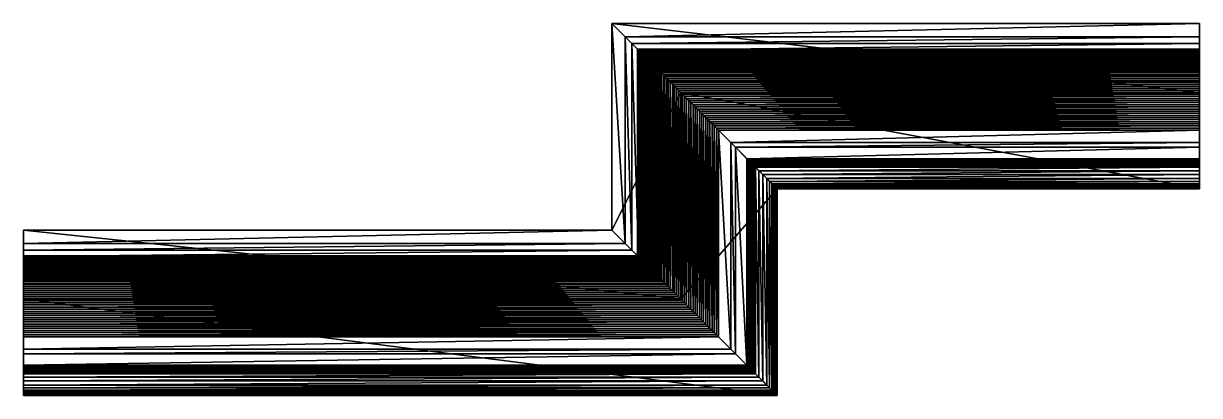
# Model space of a CAD drawing. Header units: inches. Extents: x -623 to 623, y -197 to 197.
import ezdxf

# ---------------------------------------------------------------- set-up
doc = ezdxf.new("R2010")
doc.units = ezdxf.units.IN
doc.header["$MEASUREMENT"] = 0
doc.layers.add('Layer 1', color=7, linetype='Continuous')

# ---------------------------------------------------------------- blocks, each defined once
blk = doc.blocks.new('Karniz_010')
at = {"color": 9, "true_color": 0xc0c0c0}
mesh = blk.add_polyface(dxfattribs=at)
corners = [(73.5, 123.7, 87.6), (0.4, 196.8, 14.4), (0.4, -21.8, 14.4), (0.5, 196.7, -87.6), (0.5, -21.9, -87.6), (14.5, 182.7, -87.6), (14.5, -35.9, -87.6), (14.5, 182.7, -79.6), (14.5, -35.9, -79.6), (21.5, 175.7, -79.6), (21.5, -42.9, -79.6), (21.5, 175.8, -58.6), (21.5, -42.9, -58.6), (28.5, 168.8, -58.6), (28.5, -49.9, -58.6), (28.5, 168.8, -52.6), (28.5, -49.9, -52.6), (34.5, 162.8, -31.6), (27.5, 169.8, -31.6), (27.5, -48.9, -31.6), (27.6, 169.6, -29.5), (27.7, -49, -29.5), (27.9, 169.3, -27.4), (27.9, -49.3, -27.4), (28.1, 169.1, -25.3), (28.1, -49.5, -25.3), (28.4, 168.8, -23.2), (28.5, -49.9, -23.2), (28.8, 168.4, -21.1), (28.8, -50.2, -21.1), (29.2, 168, -19), (29.2, -50.6, -19), (29.6, 167.6, -17), (29.6, -51, -17), (30.1, 167.1, -14.9), (30.1, -51.5, -14.9), (-622.6, -35.9, -87.6)]
mesh.append_faces([[corners[k] for k in face] for face in [(0, 1, 2), (1, 3, 4), (4, 2, 1), (3, 5, 6), (6, 4, 3), (5, 7, 8), (8, 6, 5), (7, 9, 10), (10, 8, 7), (9, 11, 12), (12, 10, 9), (11, 13, 14), (14, 12, 11), (13, 15, 16), (16, 14, 13), (17, 18, 19), (18, 20, 21), (21, 19, 18), (20, 22, 23), (23, 21, 20), (22, 24, 25), (25, 23, 22), (24, 26, 27), (27, 25, 24), (26, 28, 29), (29, 27, 26), (28, 30, 31), (31, 29, 28), (30, 32, 33), (33, 31, 30), (32, 34, 35), (35, 33, 32), (4, 6, 36)]], dxfattribs={"color": 9})
mesh = blk.add_polyface(dxfattribs=at)
corners = [(0.4, 196.8, 14.4), (73.5, 123.7, 87.6), (622.7, 123.7, 87.6), (41.9, 155.3, -49.7), (40.6, 156.6, -50.8), (622.7, 156.6, -50.8), (42.9, 154.3, -48.5), (622.7, 155.3, -49.7), (43.6, 153.6, -47.1), (622.7, 154.3, -48.5), (43.9, 153.3, -45.6), (622.7, 153.6, -47.1), (44, 153.3, -44.1), (622.7, 153.3, -45.6), (43.7, 153.5, -42.6), (622.7, 153.3, -44.1), (43.1, 154.1, -41.1), (622.7, 153.5, -42.6), (42.3, 154.9, -39.8), (622.7, 154.1, -41.1), (41.2, 156, -38.6), (622.7, 154.9, -39.8), (39.9, 157.3, -37.7), (622.7, 156, -38.6), (44.3, 152.9, 16.8), (42.1, 155.1, 13.6), (622.7, 155.1, 13.6), (45.9, 151.3, 18.9), (622.7, 152.9, 16.8), (47.5, 149.7, 20.8), (622.7, 151.3, 18.9), (49.2, 148, 22.8), (622.7, 149.7, 20.8), (50.9, 146.3, 24.6), (622.7, 148, 22.8), (52.7, 144.5, 26.4), (622.7, 146.3, 24.6), (54.6, 142.6, 28.2), (622.7, 144.5, 26.4), (56.5, 140.7, 29.8), (622.7, 142.6, 28.2), (58.5, 138.7, 31.5), (622.7, 140.7, 29.8), (60.5, 136.7, 33), (622.7, 138.7, 31.5), (62.6, 134.6, 34.5), (622.7, 136.7, 33), (64.8, 132.5, 35.9), (622.7, 134.6, 34.5), (66.8, 130.4, 37.1), (622.7, 132.5, 35.9), (68.9, 128.4, 38.3), (622.7, 130.4, 37.1), (71, 126.3, 39.4), (622.7, 128.4, 38.3), (73.1, 124.1, 40.4), (622.7, 126.3, 39.4), (86.4, 110.8, 45.5), (88.7, 108.6, 46.1), (88.7, -110.1, 46.1), (90.9, 106.3, 46.7), (90.9, -112.3, 46.7), (93.1, 104.1, 47.2), (93.1, -114.5, 47.2), (95.3, 101.9, 47.6), (95.3, -116.8, 47.6), (97.6, 99.6, 48), (97.6, -119, 48), (99.8, 97.4, 48.4), (99.8, -121.2, 48.4)]
mesh.append_faces([[corners[k] for k in face] for face in [(0, 1, 2), (3, 4, 5), (6, 3, 7), (8, 6, 9), (10, 8, 11), (12, 10, 13), (14, 12, 15), (16, 14, 17), (18, 16, 19), (20, 18, 21), (22, 20, 23), (24, 25, 26), (27, 24, 28), (29, 27, 30), (31, 29, 32), (33, 31, 34), (35, 33, 36), (37, 35, 38), (39, 37, 40), (41, 39, 42), (43, 41, 44), (45, 43, 46), (47, 45, 48), (49, 47, 50), (51, 49, 52), (53, 51, 54), (55, 53, 56), (57, 58, 59), (58, 60, 61), (60, 62, 63), (62, 64, 65), (64, 66, 67), (66, 68, 69)]], dxfattribs={"color": 9})
mesh = blk.add_polyface(dxfattribs=at)
corners = [(0.5, 196.7, -87.6), (0.4, 196.8, 14.4), (622.7, 196.8, 14.4), (14.5, 182.7, -87.6), (622.7, 196.7, -87.6), (14.5, 182.7, -79.6), (622.7, 182.7, -87.6), (21.5, 175.7, -79.6), (622.7, 182.7, -79.6), (21.5, 175.8, -58.6), (622.7, 175.7, -79.6), (28.5, 168.8, -58.6), (622.7, 175.8, -58.6), (28.5, 168.8, -52.6), (622.7, 168.8, -58.6), (34.5, 162.8, -52.6), (622.7, 168.8, -52.6), (36.9, 160.3, -52.3), (622.7, 162.8, -52.6), (38.9, 158.3, -51.7), (622.7, 160.3, -52.3), (40.6, 156.6, -50.8), (622.7, 158.3, -51.7), (38.3, 158.9, -37), (39.9, 157.3, -37.7), (622.7, 157.3, -37.7), (36.5, 160.7, -36.6), (622.7, 158.9, -37), (34.5, 162.8, -36.6), (622.7, 160.7, -36.6), (34.5, 162.8, -31.6), (622.7, 162.8, -36.6), (27.5, 169.8, -31.6), (622.7, 162.8, -31.6), (27.6, 169.6, -29.5), (622.7, 169.8, -31.6), (27.9, 169.3, -27.4), (622.7, 169.6, -29.5), (28.1, 169.1, -25.3), (622.7, 169.3, -27.4), (28.4, 168.8, -23.2), (622.7, 169.1, -25.3), (28.8, 168.4, -21.1), (622.7, 168.8, -23.2), (29.2, 168, -19), (622.7, 168.4, -21.1), (29.6, 167.6, -17), (622.7, 168, -19), (30.1, 167.1, -14.9), (622.7, 167.6, -17), (30.6, 166.6, -12.9), (622.7, 167.1, -14.9), (31.1, 166.1, -10.8), (622.7, 166.6, -12.9), (31.7, 165.5, -8.8), (622.7, 166.1, -10.8), (33.1, 164.2, -4.7), (622.7, 165.5, -8.8), (34.6, 162.7, -0.8), (622.7, 164.2, -4.7), (36.2, 161, 3.1), (622.7, 162.7, -0.8), (38, 159.2, 6.7), (622.7, 161, 3.1), (40, 157.2, 10.2), (622.7, 159.2, 6.7), (42.1, 155.1, 13.6), (622.7, 157.2, 10.2)]
mesh.append_faces([[corners[k] for k in face] for face in [(0, 1, 2), (3, 0, 4), (5, 3, 6), (7, 5, 8), (9, 7, 10), (11, 9, 12), (13, 11, 14), (15, 13, 16), (17, 15, 18), (19, 17, 20), (21, 19, 22), (23, 24, 25), (26, 23, 27), (28, 26, 29), (30, 28, 31), (32, 30, 33), (34, 32, 35), (36, 34, 37), (38, 36, 39), (40, 38, 41), (42, 40, 43), (44, 42, 45), (46, 44, 47), (48, 46, 49), (50, 48, 51), (52, 50, 53), (54, 52, 55), (56, 54, 57), (58, 56, 59), (60, 58, 61), (62, 60, 63), (64, 62, 65), (66, 64, 67)]], dxfattribs={"color": 9})
mesh = blk.add_polyface(dxfattribs=at)
corners = [(622.7, 123.7, 87.6), (622.7, 196.8, 14.4), (0.4, 196.8, 14.4), (622.7, 196.7, -87.6), (0.5, 196.7, -87.6), (622.7, 182.7, -87.6), (14.5, 182.7, -87.6), (622.7, 182.7, -79.6), (14.5, 182.7, -79.6), (622.7, 175.7, -79.6), (21.5, 175.7, -79.6), (622.7, 175.8, -58.6), (21.5, 175.8, -58.6), (622.7, 168.8, -58.6), (28.5, 168.8, -58.6), (622.7, 168.8, -52.6), (28.5, 168.8, -52.6), (622.7, 162.8, -52.6), (34.5, 162.8, -52.6), (622.7, 160.3, -52.3), (36.9, 160.3, -52.3), (622.7, 158.3, -51.7), (38.9, 158.3, -51.7), (622.7, 156.6, -50.8), (40.6, 156.6, -50.8), (622.7, 157.3, -37.7), (622.7, 158.9, -37), (38.3, 158.9, -37), (622.7, 160.7, -36.6), (36.5, 160.7, -36.6), (622.7, 162.8, -36.6), (34.5, 162.8, -36.6), (622.7, 162.8, -31.6), (34.5, 162.8, -31.6), (622.7, 169.8, -31.6), (27.5, 169.8, -31.6), (622.7, 169.6, -29.5), (27.6, 169.6, -29.5), (622.7, 169.3, -27.4), (27.9, 169.3, -27.4), (622.7, 169.1, -25.3), (28.1, 169.1, -25.3), (622.7, 168.8, -23.2), (28.4, 168.8, -23.2), (622.7, 168.4, -21.1), (28.8, 168.4, -21.1), (622.7, 168, -19), (29.2, 168, -19), (622.7, 167.6, -17), (29.6, 167.6, -17), (622.7, 167.1, -14.9), (30.1, 167.1, -14.9), (622.7, 166.6, -12.9), (30.6, 166.6, -12.9), (622.7, 166.1, -10.8), (31.1, 166.1, -10.8), (622.7, 165.5, -8.8), (31.7, 165.5, -8.8), (622.7, 164.2, -4.7), (33.1, 164.2, -4.7), (622.7, 162.7, -0.8), (34.6, 162.7, -0.8), (622.7, 161, 3.1), (36.2, 161, 3.1), (622.7, 159.2, 6.7), (38, 159.2, 6.7), (622.7, 157.2, 10.2), (40, 157.2, 10.2)]
mesh.append_faces([[corners[k] for k in face] for face in [(0, 1, 2), (1, 3, 4), (3, 5, 6), (5, 7, 8), (7, 9, 10), (9, 11, 12), (11, 13, 14), (13, 15, 16), (15, 17, 18), (17, 19, 20), (19, 21, 22), (21, 23, 24), (25, 26, 27), (26, 28, 29), (28, 30, 31), (30, 32, 33), (32, 34, 35), (34, 36, 37), (36, 38, 39), (38, 40, 41), (40, 42, 43), (42, 44, 45), (44, 46, 47), (46, 48, 49), (48, 50, 51), (50, 52, 53), (52, 54, 55), (54, 56, 57), (56, 58, 59), (58, 60, 61), (60, 62, 63), (62, 64, 65), (64, 66, 67)]], dxfattribs={"color": 9})
mesh = blk.add_polyface(dxfattribs=at)
corners = [(622.7, 153.3, -45.6), (622.7, 153.6, -47.1), (622.7, 154.3, -48.5), (622.7, 153.3, -44.1), (622.7, 155.3, -49.7), (622.7, 153.5, -42.6), (622.7, 156.6, -50.8), (622.7, 154.1, -41.1), (622.7, 154.9, -39.8), (622.7, 156, -38.6), (622.7, 158.3, -51.7), (622.7, 157.3, -37.7), (622.7, 158.9, -37), (622.7, 160.7, -36.6), (622.7, 162.8, -36.6), (622.7, 169.8, -31.6), (622.7, 144.5, 26.4), (622.7, 146.3, 24.6), (622.7, 196.8, 14.4), (622.7, 142.6, 28.2), (622.7, 140.7, 29.8), (622.7, 138.7, 31.5), (622.7, 136.7, 33), (622.7, 134.6, 34.5), (622.7, 132.5, 35.9), (622.7, 130.4, 37.1), (622.7, 128.4, 38.3), (622.7, 126.3, 39.4), (622.7, 124.1, 40.4), (622.7, 122, 41.4), (622.7, 119.8, 42.4), (622.7, 117.6, 43.3), (622.7, 115.4, 44.1), (622.7, 123.7, 87.6), (622.7, 113.1, 44.8), (622.7, 110.8, 45.5), (622.7, 108.6, 46.1)]
mesh.append_faces([[corners[k] for k in face] for face in [(0, 1, 2), (3, 0, 2), (3, 2, 4), (5, 3, 4), (5, 4, 6), (7, 5, 6), (8, 7, 6), (9, 8, 6), (9, 6, 10), (11, 9, 10), (12, 11, 10), (13, 12, 10), (14, 13, 10), (15, 14, 10), (16, 17, 18), (19, 16, 18), (20, 19, 18), (21, 20, 18), (22, 21, 18), (23, 22, 18), (24, 23, 18), (25, 24, 18), (26, 25, 18), (27, 26, 18), (28, 27, 18), (29, 28, 18), (30, 29, 18), (31, 30, 18), (32, 31, 18), (32, 18, 33), (34, 32, 33), (35, 34, 33), (36, 35, 33)]], dxfattribs={"color": 9})
mesh = blk.add_polyface(dxfattribs=at)
corners = [(622.7, 182.7, -79.6), (622.7, 182.7, -87.6), (622.7, 196.7, -87.6), (622.7, 196.8, 14.4), (622.7, 175.8, -58.6), (622.7, 175.7, -79.6), (622.7, 168.8, -52.6), (622.7, 168.8, -58.6), (622.7, 162.8, -52.6), (622.7, 160.3, -52.3), (622.7, 158.3, -51.7), (622.7, 169.8, -31.6), (622.7, 162.8, -31.6), (622.7, 162.8, -36.6), (622.7, 169.6, -29.5), (622.7, 169.3, -27.4), (622.7, 169.1, -25.3), (622.7, 168.8, -23.2), (622.7, 168.4, -21.1), (622.7, 168, -19), (622.7, 167.6, -17), (622.7, 167.1, -14.9), (622.7, 166.6, -12.9), (622.7, 166.1, -10.8), (622.7, 165.5, -8.8), (622.7, 164.2, -4.7), (622.7, 162.7, -0.8), (622.7, 161, 3.1), (622.7, 159.2, 6.7), (622.7, 157.2, 10.2), (622.7, 155.1, 13.6), (622.7, 152.9, 16.8), (622.7, 151.3, 18.9), (622.7, 149.7, 20.8), (622.7, 148, 22.8), (622.7, 146.3, 24.6)]
mesh.append_faces([[corners[k] for k in face] for face in [(0, 1, 2), (0, 2, 3), (4, 5, 0), (4, 0, 3), (6, 7, 4), (6, 4, 3), (8, 6, 3), (9, 8, 3), (10, 9, 3), (11, 12, 13), (11, 10, 3), (14, 11, 3), (15, 14, 3), (16, 15, 3), (17, 16, 3), (18, 17, 3), (19, 18, 3), (20, 19, 3), (21, 20, 3), (22, 21, 3), (23, 22, 3), (24, 23, 3), (25, 24, 3), (26, 25, 3), (27, 26, 3), (28, 27, 3), (29, 28, 3), (30, 29, 3), (31, 30, 3), (32, 31, 3), (33, 32, 3), (34, 33, 3), (35, 34, 3)]], dxfattribs={"color": 9})
mesh = blk.add_polyface(dxfattribs=at)
corners = [(28.5, 168.8, -52.6), (34.5, 162.8, -52.6), (34.5, -55.9, -52.6), (28.5, -49.9, -52.6), (36.9, 160.3, -52.3), (36.9, -58.3, -52.3), (38.9, 158.3, -51.7), (38.9, -60.3, -51.7), (40.6, 156.6, -50.8), (40.6, -62, -50.8), (39.9, 157.3, -37.7), (38.3, 158.9, -37), (38.3, -59.7, -37), (39.9, -61.3, -37.7), (36.5, 160.7, -36.6), (36.5, -57.9, -36.6), (34.5, 162.8, -36.6), (34.5, -55.9, -36.6), (34.5, 162.8, -31.6), (34.5, -55.9, -31.6), (27.5, -48.9, -31.6), (30.1, 167.1, -14.9), (30.6, 166.6, -12.9), (30.6, -52, -12.9), (30.1, -51.5, -14.9), (31.1, 166.1, -10.8), (31.1, -52.5, -10.8), (31.7, 165.5, -8.8), (31.7, -53.1, -8.8), (33.1, 164.2, -4.7), (33.1, -54.5, -4.7), (34.6, 162.7, -0.8), (34.6, -56, -0.8), (36.2, 161, 3.1), (36.2, -57.6, 3.1), (38, 159.2, 6.7), (38, -59.4, 6.7), (40, 157.2, 10.2), (40, -61.4, 10.2)]
mesh.append_faces([[corners[k] for k in face] for face in [(0, 1, 2), (2, 3, 0), (1, 4, 5), (5, 2, 1), (4, 6, 7), (7, 5, 4), (6, 8, 9), (9, 7, 6), (10, 11, 12), (12, 13, 10), (11, 14, 15), (15, 12, 11), (14, 16, 17), (17, 15, 14), (16, 18, 19), (19, 17, 16), (20, 19, 18), (21, 22, 23), (23, 24, 21), (22, 25, 26), (26, 23, 22), (25, 27, 28), (28, 26, 25), (27, 29, 30), (30, 28, 27), (29, 31, 32), (32, 30, 29), (31, 33, 34), (34, 32, 31), (33, 35, 36), (36, 34, 33), (35, 37, 38), (38, 36, 35)]], dxfattribs={"color": 9})
mesh = blk.add_polyface(dxfattribs=at)
corners = [(0.4, -21.8, 14.4), (73.5, -94.9, 87.6), (73.5, 123.7, 87.6), (41.9, -63.3, -49.7), (40.6, -62, -50.8), (40.6, 156.6, -50.8), (42.9, -64.3, -48.5), (41.9, 155.3, -49.7), (43.6, -65, -47.1), (42.9, 154.3, -48.5), (43.9, -65.3, -45.6), (43.6, 153.6, -47.1), (44, -65.4, -44.1), (43.9, 153.3, -45.6), (43.7, -65.1, -42.6), (44, 153.3, -44.1), (43.2, -64.5, -41.1), (43.7, 153.5, -42.6), (42.3, -63.7, -39.8), (43.1, 154.1, -41.1), (41.2, -62.6, -38.6), (42.3, 154.9, -39.8), (39.9, -61.3, -37.7), (41.2, 156, -38.6), (42.1, -63.5, 13.6), (40, -61.4, 10.2), (40, 157.2, 10.2), (44.3, -65.7, 16.8), (42.1, 155.1, 13.6), (45.9, -67.3, 18.9), (44.3, 152.9, 16.8), (47.5, -68.9, 20.8), (45.9, 151.3, 18.9), (49.2, -70.6, 22.8), (47.5, 149.7, 20.8), (50.9, -72.3, 24.6), (49.2, 148, 22.8), (52.7, -74.1, 26.4), (50.9, 146.3, 24.6), (54.6, -76, 28.2), (52.7, 144.5, 26.4), (56.5, -77.9, 29.8), (54.6, 142.6, 28.2), (58.5, -79.9, 31.5), (56.5, 140.7, 29.8), (60.5, -82, 33), (58.5, 138.7, 31.5), (62.6, -84, 34.5), (60.5, 136.7, 33), (64.8, -86.2, 35.9), (62.6, 134.6, 34.5), (66.8, -88.2, 37.1), (64.8, 132.5, 35.9), (68.8, -90.3, 38.3), (66.8, 130.4, 37.1), (70.9, -92.4, 39.4), (68.9, 128.4, 38.3), (73.1, -94.5, 40.4), (71, 126.3, 39.4), (75.2, -96.7, 41.4), (73.1, 124.1, 40.4), (77.4, -98.8, 42.4), (75.2, 122, 41.4), (79.6, -101, 43.3), (77.4, 119.8, 42.4), (81.8, -103.3, 44.1), (79.6, 117.6, 43.3), (84.1, -105.5, 44.8), (81.8, 115.4, 44.1)]
mesh.append_faces([[corners[k] for k in face] for face in [(0, 1, 2), (3, 4, 5), (6, 3, 7), (8, 6, 9), (10, 8, 11), (12, 10, 13), (14, 12, 15), (16, 14, 17), (18, 16, 19), (20, 18, 21), (22, 20, 23), (24, 25, 26), (27, 24, 28), (29, 27, 30), (31, 29, 32), (33, 31, 34), (35, 33, 36), (37, 35, 38), (39, 37, 40), (41, 39, 42), (43, 41, 44), (45, 43, 46), (47, 45, 48), (49, 47, 50), (51, 49, 52), (53, 51, 54), (55, 53, 56), (57, 55, 58), (59, 57, 60), (61, 59, 62), (63, 61, 64), (65, 63, 66), (67, 65, 68)]], dxfattribs={"color": 9})
mesh = blk.add_polyface(dxfattribs=at)
corners = [(40.6, 156.6, -50.8), (41.9, 155.3, -49.7), (41.9, -63.3, -49.7), (42.9, 154.3, -48.5), (42.9, -64.3, -48.5), (43.6, 153.6, -47.1), (43.6, -65, -47.1), (43.9, 153.3, -45.6), (43.9, -65.3, -45.6), (44, 153.3, -44.1), (44, -65.4, -44.1), (43.7, 153.5, -42.6), (43.7, -65.1, -42.6), (43.1, 154.1, -41.1), (43.2, -64.5, -41.1), (42.3, 154.9, -39.8), (42.3, -63.7, -39.8), (41.2, 156, -38.6), (41.2, -62.6, -38.6), (39.9, 157.3, -37.7), (39.9, -61.3, -37.7), (40, 157.2, 10.2), (42.1, 155.1, 13.6), (42.1, -63.5, 13.6), (44.3, 152.9, 16.8), (44.3, -65.7, 16.8), (45.9, 151.3, 18.9), (45.9, -67.3, 18.9), (47.5, 149.7, 20.8), (47.5, -68.9, 20.8), (49.2, 148, 22.8), (49.2, -70.6, 22.8), (50.9, 146.3, 24.6), (50.9, -72.3, 24.6), (52.7, 144.5, 26.4), (52.7, -74.1, 26.4), (54.6, 142.6, 28.2), (54.6, -76, 28.2), (56.5, 140.7, 29.8), (56.5, -77.9, 29.8), (58.5, 138.7, 31.5), (58.5, -79.9, 31.5), (60.5, 136.7, 33), (60.5, -82, 33), (62.6, 134.6, 34.5), (62.6, -84, 34.5), (64.8, 132.5, 35.9), (64.8, -86.2, 35.9), (66.8, 130.4, 37.1), (66.8, -88.2, 37.1), (68.9, 128.4, 38.3), (68.8, -90.3, 38.3), (71, 126.3, 39.4), (70.9, -92.4, 39.4), (73.1, 124.1, 40.4), (73.1, -94.5, 40.4), (75.2, 122, 41.4), (75.2, -96.7, 41.4), (77.4, 119.8, 42.4), (77.4, -98.8, 42.4), (79.6, 117.6, 43.3), (79.6, -101, 43.3), (81.8, 115.4, 44.1), (81.8, -103.3, 44.1), (84.1, 113.1, 44.8), (84.1, -105.5, 44.8), (86.4, 110.8, 45.5), (86.4, -107.8, 45.5)]
mesh.append_faces([[corners[k] for k in face] for face in [(0, 1, 2), (1, 3, 4), (3, 5, 6), (5, 7, 8), (7, 9, 10), (9, 11, 12), (11, 13, 14), (13, 15, 16), (15, 17, 18), (17, 19, 20), (21, 22, 23), (22, 24, 25), (24, 26, 27), (26, 28, 29), (28, 30, 31), (30, 32, 33), (32, 34, 35), (34, 36, 37), (36, 38, 39), (38, 40, 41), (40, 42, 43), (42, 44, 45), (44, 46, 47), (46, 48, 49), (48, 50, 51), (50, 52, 53), (52, 54, 55), (54, 56, 57), (56, 58, 59), (58, 60, 61), (60, 62, 63), (62, 64, 65), (64, 66, 67)]], dxfattribs={"color": 9})
mesh = blk.add_polyface(dxfattribs=at)
corners = [(622.7, 156.6, -50.8), (622.7, 155.3, -49.7), (41.9, 155.3, -49.7), (622.7, 154.3, -48.5), (42.9, 154.3, -48.5), (622.7, 153.6, -47.1), (43.6, 153.6, -47.1), (622.7, 153.3, -45.6), (43.9, 153.3, -45.6), (622.7, 153.3, -44.1), (44, 153.3, -44.1), (622.7, 153.5, -42.6), (43.7, 153.5, -42.6), (622.7, 154.1, -41.1), (43.1, 154.1, -41.1), (622.7, 154.9, -39.8), (42.3, 154.9, -39.8), (622.7, 156, -38.6), (41.2, 156, -38.6), (622.7, 157.3, -37.7), (39.9, 157.3, -37.7), (622.7, 157.2, 10.2), (622.7, 155.1, 13.6), (42.1, 155.1, 13.6), (622.7, 152.9, 16.8), (44.3, 152.9, 16.8), (622.7, 151.3, 18.9), (45.9, 151.3, 18.9), (622.7, 149.7, 20.8), (47.5, 149.7, 20.8), (622.7, 148, 22.8), (49.2, 148, 22.8), (622.7, 146.3, 24.6), (50.9, 146.3, 24.6), (622.7, 144.5, 26.4), (52.7, 144.5, 26.4), (622.7, 142.6, 28.2), (54.6, 142.6, 28.2), (622.7, 140.7, 29.8), (56.5, 140.7, 29.8), (622.7, 138.7, 31.5), (58.5, 138.7, 31.5), (622.7, 136.7, 33), (60.5, 136.7, 33), (622.7, 134.6, 34.5), (62.6, 134.6, 34.5), (622.7, 132.5, 35.9), (64.8, 132.5, 35.9), (622.7, 130.4, 37.1), (66.8, 130.4, 37.1), (622.7, 128.4, 38.3), (68.9, 128.4, 38.3), (622.7, 126.3, 39.4), (71, 126.3, 39.4), (622.7, 124.1, 40.4), (73.1, 124.1, 40.4), (622.7, 122, 41.4), (75.2, 122, 41.4), (622.7, 119.8, 42.4), (77.4, 119.8, 42.4), (622.7, 117.6, 43.3), (79.6, 117.6, 43.3), (622.7, 115.4, 44.1), (81.8, 115.4, 44.1), (622.7, 113.1, 44.8), (84.1, 113.1, 44.8), (622.7, 110.8, 45.5), (86.4, 110.8, 45.5)]
mesh.append_faces([[corners[k] for k in face] for face in [(0, 1, 2), (1, 3, 4), (3, 5, 6), (5, 7, 8), (7, 9, 10), (9, 11, 12), (11, 13, 14), (13, 15, 16), (15, 17, 18), (17, 19, 20), (21, 22, 23), (22, 24, 25), (24, 26, 27), (26, 28, 29), (28, 30, 31), (30, 32, 33), (32, 34, 35), (34, 36, 37), (36, 38, 39), (38, 40, 41), (40, 42, 43), (42, 44, 45), (44, 46, 47), (46, 48, 49), (48, 50, 51), (50, 52, 53), (52, 54, 55), (54, 56, 57), (56, 58, 59), (58, 60, 61), (60, 62, 63), (62, 64, 65), (64, 66, 67)]], dxfattribs={"color": 9})
mesh = blk.add_polyface(dxfattribs=at)
corners = [(86.4, -107.8, 45.5), (84.1, -105.5, 44.8), (84.1, 113.1, 44.8), (175.3, -196.7, 84), (175.4, -196.8, 87.6), (-622.7, -196.8, 87.6), (149, -170.4, 64.4), (149.3, -170.7, 64.5), (-622.7, -170.7, 64.5), (149.6, -171, 64.7), (-622.7, -171, 64.7), (149.9, -171.3, 64.9), (-622.7, -171.3, 64.9), (150.2, -171.6, 65), (-622.7, -171.6, 65), (150.5, -172, 65.2), (-622.7, -171.9, 65.2), (150.8, -172.3, 65.3), (-622.7, -172.3, 65.3), (151.2, -172.6, 65.5), (-622.7, -172.6, 65.5), (151.5, -172.9, 65.6), (-622.7, -172.9, 65.6), (151.8, -173.3, 65.7), (-622.7, -173.2, 65.7), (152.1, -173.6, 65.9), (-622.7, -173.6, 65.9), (152.5, -173.9, 66), (-622.7, -173.9, 66), (156.1, -177.5, 66.9), (-622.7, -177.5, 66.9), (160.1, -181.5, 67.4), (-622.7, -181.5, 67.4), (164.4, -185.8, 67.5), (-622.7, -185.8, 67.5), (164.4, -185.8, 73.5), (-622.7, -185.8, 73.5), (167.5, -188.9, 73.7), (-622.7, -188.9, 73.7), (169.9, -191.4, 74.3), (-622.7, -191.3, 74.3), (170.3, -191.7, 74.4), (-622.7, -191.7, 74.4), (170.6, -192.1, 74.6), (-622.7, -192.1, 74.6), (171, -192.4, 74.7), (-622.7, -192.4, 74.7), (171.3, -192.8, 74.9), (-622.7, -192.7, 74.9), (171.6, -193.1, 75.1), (-622.7, -193.1, 75.1), (171.9, -193.4, 75.4), (-622.7, -193.4, 75.4), (172.2, -193.7, 75.6), (-622.7, -193.7, 75.6), (172.5, -194, 75.9), (-622.7, -193.9, 75.9), (172.8, -194.2, 76.1), (-622.7, -194.2, 76.1), (173, -194.5, 76.4), (-622.7, -194.5, 76.4), (173.3, -194.7, 76.7), (-622.7, -194.7, 76.7), (174.3, -195.7, 78.6), (-622.7, -195.7, 78.6), (174.9, -196.4, 81.1), (-622.7, -196.4, 81.1), (-622.7, -196.7, 84)]
mesh.append_faces([[corners[k] for k in face] for face in [(0, 1, 2), (3, 4, 5), (6, 7, 8), (7, 9, 10), (9, 11, 12), (11, 13, 14), (13, 15, 16), (15, 17, 18), (17, 19, 20), (19, 21, 22), (21, 23, 24), (23, 25, 26), (25, 27, 28), (27, 29, 30), (29, 31, 32), (31, 33, 34), (33, 35, 36), (35, 37, 38), (37, 39, 40), (39, 41, 42), (41, 43, 44), (43, 45, 46), (45, 47, 48), (47, 49, 50), (49, 51, 52), (51, 53, 54), (53, 55, 56), (55, 57, 58), (57, 59, 60), (59, 61, 62), (61, 63, 64), (63, 65, 66), (65, 3, 67)]], dxfattribs={"color": 9})
mesh = blk.add_polyface(dxfattribs=at)
corners = [(73.5, 123.7, 87.6), (175.4, 21.8, 87.6), (622.7, 21.8, 87.6), (75.2, 122, 41.4), (73.1, 124.1, 40.4), (622.7, 124.1, 40.4), (77.4, 119.8, 42.4), (622.7, 122, 41.4), (79.6, 117.6, 43.3), (622.7, 119.8, 42.4), (81.8, 115.4, 44.1), (622.7, 117.6, 43.3), (84.1, 113.1, 44.8), (622.7, 115.4, 44.1), (86.4, 110.8, 45.5), (622.7, 113.1, 44.8), (88.7, 108.6, 46.1), (622.7, 110.8, 45.5), (90.9, 106.3, 46.7), (622.7, 108.6, 46.1), (93.1, 104.1, 47.2), (622.7, 106.3, 46.7), (95.3, 101.9, 47.6), (622.7, 104.1, 47.2), (97.6, 99.6, 48), (622.7, 101.9, 47.6), (99.8, 97.4, 48.4), (622.7, 99.6, 48), (102.1, 95.1, 48.7), (622.7, 97.4, 48.4), (104.3, 92.9, 48.9), (622.7, 95.1, 48.7), (106.6, 90.6, 49.1), (622.7, 92.9, 48.9), (108.9, 88.4, 49.3), (622.7, 90.6, 49.1), (111.1, 86.1, 49.4), (622.7, 88.4, 49.3), (113.4, 83.8, 49.5), (622.7, 86.1, 49.4), (113.4, 83.8, 57.5), (622.7, 83.8, 49.5), (126.4, 70.8, 57.5), (622.7, 83.8, 57.5), (131.4, 65.8, 53.5), (622.7, 70.8, 57.5), (143.4, 53.8, 53.5), (622.7, 65.8, 53.5), (143.5, 53.7, 55.5), (622.7, 53.8, 53.5), (143.8, 53.4, 57.3), (622.7, 53.7, 55.5), (144.3, 52.9, 58.9), (622.7, 53.4, 57.3), (145, 52.2, 60.3), (622.7, 52.9, 58.9), (145.9, 51.3, 61.6), (622.7, 52.2, 60.3), (146.9, 50.3, 62.8), (622.7, 51.3, 61.6), (147.1, 50.1, 62.9), (622.7, 50.3, 62.8), (147.2, 50, 63.1), (622.7, 50.1, 62.9), (147.4, 49.8, 63.2), (622.7, 50, 63.1), (147.6, 49.6, 63.4), (622.7, 49.8, 63.2)]
mesh.append_faces([[corners[k] for k in face] for face in [(0, 1, 2), (3, 4, 5), (6, 3, 7), (8, 6, 9), (10, 8, 11), (12, 10, 13), (14, 12, 15), (16, 14, 17), (18, 16, 19), (20, 18, 21), (22, 20, 23), (24, 22, 25), (26, 24, 27), (28, 26, 29), (30, 28, 31), (32, 30, 33), (34, 32, 35), (36, 34, 37), (38, 36, 39), (40, 38, 41), (42, 40, 43), (44, 42, 45), (46, 44, 47), (48, 46, 49), (50, 48, 51), (52, 50, 53), (54, 52, 55), (56, 54, 57), (58, 56, 59), (60, 58, 61), (62, 60, 63), (64, 62, 65), (66, 64, 67)]], dxfattribs={"color": 9})
mesh = blk.add_polyface(dxfattribs=at)
corners = [(175.4, 21.8, 87.6), (73.5, 123.7, 87.6), (73.5, -94.9, 87.6), (88.7, -110.1, 46.1), (86.4, -107.8, 45.5), (86.4, 110.8, 45.5), (90.9, -112.3, 46.7), (88.7, 108.6, 46.1), (93.1, -114.5, 47.2), (90.9, 106.3, 46.7), (95.3, -116.8, 47.6), (93.1, 104.1, 47.2), (99.8, 97.4, 48.4), (102.1, 95.1, 48.7), (102.1, -123.5, 48.7), (104.3, 92.9, 48.9), (104.3, -125.8, 48.9), (106.6, 90.6, 49.1), (106.6, -128, 49.1), (108.9, 88.4, 49.3), (108.9, -130.3, 49.3), (111.1, 86.1, 49.4), (111.1, -132.6, 49.4), (113.4, 83.8, 49.5), (113.4, -134.8, 49.5), (113.4, 83.8, 57.5), (113.4, -134.8, 57.5), (126.4, 70.8, 57.5), (126.4, -147.8, 57.5), (131.4, 65.8, 53.5), (131.4, -152.8, 53.5), (143.4, 53.8, 53.5), (143.4, -164.8, 53.5), (143.5, 53.7, 55.5), (143.5, -164.9, 55.5), (143.8, 53.4, 57.3), (143.8, -165.3, 57.3), (144.3, 52.9, 58.9), (144.3, -165.8, 58.9), (145, 52.2, 60.3), (145, -166.4, 60.3), (145.9, 51.3, 61.6), (145.9, -167.3, 61.6), (146.9, 50.3, 62.8), (146.9, -168.3, 62.8), (147.1, 50.1, 62.9), (147.1, -168.5, 62.9), (147.2, 50, 63.1), (147.2, -168.7, 63.1), (147.4, 49.8, 63.2), (147.4, -168.9, 63.2), (147.6, 49.6, 63.4), (147.6, -169, 63.4), (147.8, 49.4, 63.6), (147.8, -169.2, 63.6), (148, 49.2, 63.7), (148, -169.4, 63.7), (148.2, 49, 63.8), (148.2, -169.6, 63.8), (148.4, 48.8, 64), (148.4, -169.8, 64), (148.6, 48.6, 64.1), (148.6, -170, 64.1), (148.8, 48.4, 64.2), (148.8, -170.2, 64.2), (149, 48.2, 64.4), (149, -170.4, 64.4), (149.3, 47.9, 64.5), (149.3, -170.7, 64.5)]
mesh.append_faces([[corners[k] for k in face] for face in [(0, 1, 2), (3, 4, 5), (6, 3, 7), (8, 6, 9), (10, 8, 11), (12, 13, 14), (13, 15, 16), (15, 17, 18), (17, 19, 20), (19, 21, 22), (21, 23, 24), (23, 25, 26), (25, 27, 28), (27, 29, 30), (29, 31, 32), (31, 33, 34), (33, 35, 36), (35, 37, 38), (37, 39, 40), (39, 41, 42), (41, 43, 44), (43, 45, 46), (45, 47, 48), (47, 49, 50), (49, 51, 52), (51, 53, 54), (53, 55, 56), (55, 57, 58), (57, 59, 60), (59, 61, 62), (61, 63, 64), (63, 65, 66), (65, 67, 68)]], dxfattribs={"color": 9})
mesh = blk.add_polyface(dxfattribs=at)
corners = [(175.4, 21.8, 87.6), (175.3, 21.9, 84), (622.7, 21.9, 84), (622.7, 21.8, 87.6), (622.7, 123.7, 87.6), (73.5, 123.7, 87.6), (622.7, 110.8, 45.5), (622.7, 108.6, 46.1), (88.7, 108.6, 46.1), (622.7, 106.3, 46.7), (90.9, 106.3, 46.7), (622.7, 104.1, 47.2), (93.1, 104.1, 47.2), (622.7, 101.9, 47.6), (95.3, 101.9, 47.6), (622.7, 99.6, 48), (97.6, 99.6, 48), (622.7, 97.4, 48.4), (99.8, 97.4, 48.4), (622.7, 95.1, 48.7), (102.1, 95.1, 48.7), (622.7, 92.9, 48.9), (104.3, 92.9, 48.9), (622.7, 90.6, 49.1), (106.6, 90.6, 49.1), (622.7, 88.4, 49.3), (108.9, 88.4, 49.3), (622.7, 86.1, 49.4), (111.1, 86.1, 49.4), (622.7, 83.8, 49.5), (113.4, 83.8, 49.5), (622.7, 83.8, 57.5), (113.4, 83.8, 57.5), (622.7, 70.8, 57.5), (126.4, 70.8, 57.5), (622.7, 65.8, 53.5), (131.4, 65.8, 53.5), (622.7, 53.8, 53.5), (143.4, 53.8, 53.5), (622.7, 53.7, 55.5), (143.5, 53.7, 55.5), (622.7, 53.4, 57.3), (143.8, 53.4, 57.3), (622.7, 52.9, 58.9), (144.3, 52.9, 58.9), (622.7, 52.2, 60.3), (145, 52.2, 60.3), (622.7, 51.3, 61.6), (145.9, 51.3, 61.6), (622.7, 50.3, 62.8), (146.9, 50.3, 62.8), (622.7, 50.1, 62.9), (147.1, 50.1, 62.9), (622.7, 50, 63.1), (147.2, 50, 63.1), (622.7, 49.8, 63.2), (147.4, 49.8, 63.2), (622.7, 49.6, 63.4), (147.6, 49.6, 63.4), (622.7, 49.4, 63.6), (147.8, 49.4, 63.6), (622.7, 49.2, 63.7), (148, 49.2, 63.7), (622.7, 49, 63.8), (148.2, 49, 63.8), (622.7, 48.8, 64), (148.4, 48.8, 64)]
mesh.append_faces([[corners[k] for k in face] for face in [(0, 1, 2), (3, 4, 5), (6, 7, 8), (7, 9, 10), (9, 11, 12), (11, 13, 14), (13, 15, 16), (15, 17, 18), (17, 19, 20), (19, 21, 22), (21, 23, 24), (23, 25, 26), (25, 27, 28), (27, 29, 30), (29, 31, 32), (31, 33, 34), (33, 35, 36), (35, 37, 38), (37, 39, 40), (39, 41, 42), (41, 43, 44), (43, 45, 46), (45, 47, 48), (47, 49, 50), (49, 51, 52), (51, 53, 54), (53, 55, 56), (55, 57, 58), (57, 59, 60), (59, 61, 62), (61, 63, 64), (63, 65, 66)]], dxfattribs={"color": 9})
mesh = blk.add_polyface(dxfattribs=at)
corners = [(622.7, 21.9, 84), (622.7, 21.8, 87.6), (175.4, 21.8, 87.6), (622.7, 22.3, 81.1), (175.3, 21.9, 84), (622.7, 53.7, 55.5), (622.7, 53.8, 53.5), (622.7, 65.8, 53.5), (622.7, 32.8, 73.5), (622.7, 32.8, 67.5), (622.7, 37.1, 67.4), (622.7, 123.7, 87.6), (622.7, 22.9, 78.6), (622.7, 23.9, 76.7), (622.7, 24.2, 76.4), (622.7, 24.4, 76.1), (622.7, 24.7, 75.9), (622.7, 25, 75.6), (622.7, 25.3, 75.4), (622.7, 25.6, 75.1), (622.7, 25.9, 74.9), (622.7, 26.2, 74.7), (622.7, 26.6, 74.6), (622.7, 26.9, 74.4), (622.7, 27.3, 74.3), (622.7, 29.7, 73.7), (622.7, 41.1, 66.9), (622.7, 44.7, 66), (622.7, 45.1, 65.9), (622.7, 45.4, 65.7), (622.7, 45.7, 65.6), (622.7, 46, 65.5), (622.7, 46.4, 65.3), (622.7, 46.7, 65.2), (622.7, 47, 65), (622.7, 47.3, 64.9), (622.7, 47.6, 64.7)]
mesh.append_faces([[corners[k] for k in face] for face in [(0, 1, 2), (3, 0, 4), (5, 6, 7), (8, 9, 10), (11, 1, 0), (11, 0, 3), (11, 3, 12), (11, 12, 13), (11, 13, 14), (11, 14, 15), (11, 15, 16), (11, 16, 17), (11, 17, 18), (11, 18, 19), (11, 19, 20), (11, 20, 21), (11, 21, 22), (11, 22, 23), (11, 23, 24), (11, 24, 25), (11, 25, 8), (11, 8, 10), (11, 10, 26), (11, 26, 27), (11, 27, 28), (11, 28, 29), (11, 29, 30), (11, 30, 31), (11, 31, 32), (11, 32, 33), (11, 33, 34), (11, 34, 35), (11, 35, 36)]], dxfattribs={"color": 9})
mesh = blk.add_polyface(dxfattribs=at)
corners = [(622.7, 123.7, 87.6), (622.7, 47.6, 64.7), (622.7, 47.9, 64.5), (622.7, 48.2, 64.4), (622.7, 48.4, 64.2), (622.7, 48.6, 64.1), (622.7, 48.8, 64), (622.7, 49, 63.8), (622.7, 49.2, 63.7), (622.7, 49.4, 63.6), (622.7, 49.6, 63.4), (622.7, 49.8, 63.2), (622.7, 50, 63.1), (622.7, 50.1, 62.9), (622.7, 50.3, 62.8), (622.7, 51.3, 61.6), (622.7, 52.2, 60.3), (622.7, 52.9, 58.9), (622.7, 53.4, 57.3), (622.7, 53.7, 55.5), (622.7, 106.3, 46.7), (622.7, 108.6, 46.1), (622.7, 104.1, 47.2), (622.7, 101.9, 47.6), (622.7, 99.6, 48), (622.7, 97.4, 48.4), (622.7, 95.1, 48.7), (622.7, 92.9, 48.9), (622.7, 90.6, 49.1), (622.7, 83.8, 57.5), (622.7, 83.8, 49.5), (622.7, 86.1, 49.4), (622.7, 88.4, 49.3), (622.7, 70.8, 57.5), (622.7, 65.8, 53.5)]
mesh.append_faces([[corners[k] for k in face] for face in [(0, 1, 2), (0, 2, 3), (0, 3, 4), (0, 4, 5), (0, 5, 6), (0, 6, 7), (0, 7, 8), (0, 8, 9), (0, 9, 10), (0, 10, 11), (0, 11, 12), (0, 12, 13), (0, 13, 14), (0, 14, 15), (0, 15, 16), (0, 16, 17), (0, 17, 18), (0, 18, 19), (20, 21, 0), (22, 20, 0), (23, 22, 0), (24, 23, 0), (25, 24, 0), (26, 25, 0), (27, 26, 0), (28, 27, 0), (29, 30, 31), (29, 31, 32), (29, 32, 28), (29, 28, 0), (33, 29, 0), (33, 0, 19), (33, 19, 34)]], dxfattribs={"color": 9})
mesh = blk.add_polyface(dxfattribs=at)
corners = [(73.5, -94.9, 87.6), (175.4, -196.8, 87.6), (175.4, 21.8, 87.6), (97.6, -119, 48), (95.3, -116.8, 47.6), (95.3, 101.9, 47.6), (99.8, -121.2, 48.4), (97.6, 99.6, 48), (102.1, -123.5, 48.7), (99.8, 97.4, 48.4), (104.3, -125.8, 48.9), (102.1, 95.1, 48.7), (106.6, -128, 49.1), (104.3, 92.9, 48.9), (108.9, -130.3, 49.3), (106.6, 90.6, 49.1), (111.1, -132.6, 49.4), (108.9, 88.4, 49.3), (113.4, -134.8, 49.5), (111.1, 86.1, 49.4), (113.4, -134.8, 57.5), (113.4, 83.8, 49.5), (126.4, -147.8, 57.5), (113.4, 83.8, 57.5), (131.4, -152.8, 53.5), (126.4, 70.8, 57.5), (143.4, -164.8, 53.5), (131.4, 65.8, 53.5), (143.5, -164.9, 55.5), (143.4, 53.8, 53.5), (143.8, -165.3, 57.3), (143.5, 53.7, 55.5), (144.3, -165.8, 58.9), (143.8, 53.4, 57.3), (145, -166.4, 60.3), (144.3, 52.9, 58.9), (145.9, -167.3, 61.6), (145, 52.2, 60.3), (146.9, -168.3, 62.8), (145.9, 51.3, 61.6), (147.1, -168.5, 62.9), (146.9, 50.3, 62.8), (147.2, -168.7, 63.1), (147.1, 50.1, 62.9), (147.4, -168.9, 63.2), (147.2, 50, 63.1), (147.6, -169, 63.4), (147.4, 49.8, 63.2), (147.8, -169.2, 63.6), (147.6, 49.6, 63.4), (148, -169.4, 63.7), (147.8, 49.4, 63.6), (148.2, -169.6, 63.8), (148, 49.2, 63.7), (148.4, -169.8, 64), (148.2, 49, 63.8), (148.6, -170, 64.1), (148.4, 48.8, 64), (148.8, -170.2, 64.2), (148.6, 48.6, 64.1), (149, -170.4, 64.4), (148.8, 48.4, 64.2), (149.3, -170.7, 64.5), (149, 48.2, 64.4), (149.6, -171, 64.7), (149.3, 47.9, 64.5)]
mesh.append_faces([[corners[k] for k in face] for face in [(0, 1, 2), (3, 4, 5), (6, 3, 7), (8, 6, 9), (10, 8, 11), (12, 10, 13), (14, 12, 15), (16, 14, 17), (18, 16, 19), (20, 18, 21), (22, 20, 23), (24, 22, 25), (26, 24, 27), (28, 26, 29), (30, 28, 31), (32, 30, 33), (34, 32, 35), (36, 34, 37), (38, 36, 39), (40, 38, 41), (42, 40, 43), (44, 42, 45), (46, 44, 47), (48, 46, 49), (50, 48, 51), (52, 50, 53), (54, 52, 55), (56, 54, 57), (58, 56, 59), (60, 58, 61), (62, 60, 63), (64, 62, 65)]], dxfattribs={"color": 9})
mesh = blk.add_polyface(dxfattribs=at)
corners = [(147.8, 49.4, 63.6), (147.6, 49.6, 63.4), (622.7, 49.6, 63.4), (148, 49.2, 63.7), (622.7, 49.4, 63.6), (148.2, 49, 63.8), (622.7, 49.2, 63.7), (148.4, 48.8, 64), (622.7, 49, 63.8), (148.6, 48.6, 64.1), (622.7, 48.8, 64), (148.8, 48.4, 64.2), (622.7, 48.6, 64.1), (149, 48.2, 64.4), (622.7, 48.4, 64.2), (149.3, 47.9, 64.5), (622.7, 48.2, 64.4), (149.6, 47.6, 64.7), (622.7, 47.9, 64.5), (149.9, 47.3, 64.9), (622.7, 47.6, 64.7), (150.2, 47, 65), (622.7, 47.3, 64.9), (150.5, 46.7, 65.2), (622.7, 47, 65), (150.9, 46.4, 65.3), (622.7, 46.7, 65.2), (151.2, 46, 65.5), (622.7, 46.4, 65.3), (151.5, 45.7, 65.6), (622.7, 46, 65.5), (151.8, 45.4, 65.7), (622.7, 45.7, 65.6), (152.2, 45.1, 65.9), (622.7, 45.4, 65.7), (152.5, 44.7, 66), (622.7, 45.1, 65.9), (156.1, 41.1, 66.9), (622.7, 44.7, 66), (160.1, 37.1, 67.4), (622.7, 41.1, 66.9), (164.4, 32.8, 67.5), (622.7, 37.1, 67.4), (164.4, 32.8, 73.5), (622.7, 32.8, 67.5), (167.5, 29.7, 73.7), (622.7, 32.8, 73.5), (169.9, 27.3, 74.3), (622.7, 29.7, 73.7), (170.3, 26.9, 74.4), (622.7, 27.3, 74.3), (170.6, 26.6, 74.6), (622.7, 26.9, 74.4), (171, 26.2, 74.7), (622.7, 26.6, 74.6), (171.3, 25.9, 74.9), (622.7, 26.2, 74.7), (171.6, 25.6, 75.1), (622.7, 25.9, 74.9), (172, 25.3, 75.4), (622.7, 25.6, 75.1), (172.3, 25, 75.6), (622.7, 25.3, 75.4), (172.5, 24.7, 75.9), (622.7, 25, 75.6), (172.8, 24.4, 76.1), (622.7, 24.7, 75.9)]
mesh.append_faces([[corners[k] for k in face] for face in [(0, 1, 2), (3, 0, 4), (5, 3, 6), (7, 5, 8), (9, 7, 10), (11, 9, 12), (13, 11, 14), (15, 13, 16), (17, 15, 18), (19, 17, 20), (21, 19, 22), (23, 21, 24), (25, 23, 26), (27, 25, 28), (29, 27, 30), (31, 29, 32), (33, 31, 34), (35, 33, 36), (37, 35, 38), (39, 37, 40), (41, 39, 42), (43, 41, 44), (45, 43, 46), (47, 45, 48), (49, 47, 50), (51, 49, 52), (53, 51, 54), (55, 53, 56), (57, 55, 58), (59, 57, 60), (61, 59, 62), (63, 61, 64), (65, 63, 66)]], dxfattribs={"color": 9})
mesh = blk.add_polyface(dxfattribs=at)
corners = [(622.7, 48.8, 64), (622.7, 48.6, 64.1), (148.6, 48.6, 64.1), (622.7, 48.4, 64.2), (148.8, 48.4, 64.2), (622.7, 48.2, 64.4), (149, 48.2, 64.4), (622.7, 47.9, 64.5), (149.3, 47.9, 64.5), (622.7, 47.6, 64.7), (149.6, 47.6, 64.7), (622.7, 47.3, 64.9), (149.9, 47.3, 64.9), (622.7, 47, 65), (150.2, 47, 65), (622.7, 46.7, 65.2), (150.5, 46.7, 65.2), (622.7, 46.4, 65.3), (150.9, 46.4, 65.3), (622.7, 46, 65.5), (151.2, 46, 65.5), (622.7, 45.7, 65.6), (151.5, 45.7, 65.6), (622.7, 45.4, 65.7), (151.8, 45.4, 65.7), (622.7, 45.1, 65.9), (152.2, 45.1, 65.9), (622.7, 44.7, 66), (152.5, 44.7, 66), (622.7, 41.1, 66.9), (156.1, 41.1, 66.9), (622.7, 37.1, 67.4), (160.1, 37.1, 67.4), (622.7, 32.8, 67.5), (164.4, 32.8, 67.5), (622.7, 32.8, 73.5), (164.4, 32.8, 73.5), (622.7, 29.7, 73.7), (167.5, 29.7, 73.7), (622.7, 27.3, 74.3), (169.9, 27.3, 74.3), (622.7, 26.9, 74.4), (170.3, 26.9, 74.4), (622.7, 26.6, 74.6), (170.6, 26.6, 74.6), (622.7, 26.2, 74.7), (171, 26.2, 74.7), (622.7, 25.9, 74.9), (171.3, 25.9, 74.9), (622.7, 25.6, 75.1), (171.6, 25.6, 75.1), (622.7, 25.3, 75.4), (172, 25.3, 75.4), (622.7, 25, 75.6), (172.3, 25, 75.6), (622.7, 24.7, 75.9), (172.5, 24.7, 75.9), (622.7, 24.4, 76.1), (172.8, 24.4, 76.1), (622.7, 24.2, 76.4), (173.1, 24.2, 76.4), (622.7, 23.9, 76.7), (173.3, 23.9, 76.7), (622.7, 22.9, 78.6), (174.3, 22.9, 78.6), (622.7, 22.3, 81.1), (175, 22.3, 81.1)]
mesh.append_faces([[corners[k] for k in face] for face in [(0, 1, 2), (1, 3, 4), (3, 5, 6), (5, 7, 8), (7, 9, 10), (9, 11, 12), (11, 13, 14), (13, 15, 16), (15, 17, 18), (17, 19, 20), (19, 21, 22), (21, 23, 24), (23, 25, 26), (25, 27, 28), (27, 29, 30), (29, 31, 32), (31, 33, 34), (33, 35, 36), (35, 37, 38), (37, 39, 40), (39, 41, 42), (41, 43, 44), (43, 45, 46), (45, 47, 48), (47, 49, 50), (49, 51, 52), (51, 53, 54), (53, 55, 56), (55, 57, 58), (57, 59, 60), (59, 61, 62), (61, 63, 64), (63, 65, 66)]], dxfattribs={"color": 9})
mesh = blk.add_polyface(dxfattribs=at)
corners = [(149.3, 47.9, 64.5), (149.6, 47.6, 64.7), (149.6, -171, 64.7), (149.9, 47.3, 64.9), (149.9, -171.3, 64.9), (150.2, 47, 65), (150.2, -171.6, 65), (150.5, 46.7, 65.2), (150.5, -172, 65.2), (150.9, 46.4, 65.3), (150.8, -172.3, 65.3), (151.2, 46, 65.5), (151.2, -172.6, 65.5), (151.5, 45.7, 65.6), (151.5, -172.9, 65.6), (151.8, 45.4, 65.7), (151.8, -173.3, 65.7), (152.2, 45.1, 65.9), (152.1, -173.6, 65.9), (152.5, 44.7, 66), (152.5, -173.9, 66), (156.1, 41.1, 66.9), (156.1, -177.5, 66.9), (160.1, 37.1, 67.4), (160.1, -181.5, 67.4), (164.4, 32.8, 67.5), (164.4, -185.8, 67.5), (164.4, 32.8, 73.5), (164.4, -185.8, 73.5), (167.5, 29.7, 73.7), (167.5, -188.9, 73.7), (169.9, 27.3, 74.3), (169.9, -191.4, 74.3), (170.3, 26.9, 74.4), (170.3, -191.7, 74.4)]
mesh.append_faces([[corners[k] for k in face] for face in [(0, 1, 2), (1, 3, 4), (4, 2, 1), (3, 5, 6), (6, 4, 3), (5, 7, 8), (8, 6, 5), (7, 9, 10), (10, 8, 7), (9, 11, 12), (12, 10, 9), (11, 13, 14), (14, 12, 11), (13, 15, 16), (16, 14, 13), (15, 17, 18), (18, 16, 15), (17, 19, 20), (20, 18, 17), (19, 21, 22), (22, 20, 19), (21, 23, 24), (24, 22, 21), (23, 25, 26), (26, 24, 23), (25, 27, 28), (28, 26, 25), (27, 29, 30), (30, 28, 27), (29, 31, 32), (32, 30, 29), (31, 33, 34), (34, 32, 31)]], dxfattribs={"color": 9})
mesh = blk.add_polyface(dxfattribs=at)
corners = [(173.1, 24.2, 76.4), (172.8, 24.4, 76.1), (622.7, 24.4, 76.1), (173.3, 23.9, 76.7), (622.7, 24.2, 76.4), (174.3, 22.9, 78.6), (622.7, 23.9, 76.7), (175, 22.3, 81.1), (622.7, 22.9, 78.6), (175.3, 21.9, 84), (622.7, 22.3, 81.1), (175.4, 21.8, 87.6), (175.4, -196.8, 87.6), (175.3, -196.7, 84), (170.3, 26.9, 74.4), (170.6, 26.6, 74.6), (170.6, -192.1, 74.6), (170.3, -191.7, 74.4), (171, 26.2, 74.7), (171, -192.4, 74.7), (171.3, 25.9, 74.9), (171.3, -192.8, 74.9), (171.6, 25.6, 75.1), (171.6, -193.1, 75.1), (172, 25.3, 75.4), (171.9, -193.4, 75.4), (172.3, 25, 75.6), (172.2, -193.7, 75.6), (172.5, 24.7, 75.9), (172.5, -194, 75.9), (172.8, -194.2, 76.1), (173, -194.5, 76.4), (173.3, -194.7, 76.7), (174.3, -195.7, 78.6), (174.9, -196.4, 81.1)]
mesh.append_faces([[corners[k] for k in face] for face in [(0, 1, 2), (3, 0, 4), (5, 3, 6), (7, 5, 8), (9, 7, 10), (9, 11, 12), (12, 13, 9), (14, 15, 16), (16, 17, 14), (15, 18, 19), (19, 16, 15), (18, 20, 21), (21, 19, 18), (20, 22, 23), (23, 21, 20), (22, 24, 25), (25, 23, 22), (24, 26, 27), (27, 25, 24), (26, 28, 29), (29, 27, 26), (28, 1, 30), (30, 29, 28), (1, 0, 31), (31, 30, 1), (0, 3, 32), (32, 31, 0), (3, 5, 33), (33, 32, 3), (5, 7, 34), (34, 33, 5), (7, 9, 13), (13, 34, 7)]], dxfattribs={"color": 9})
mesh = blk.add_polyface(dxfattribs=at)
corners = [(-622.7, -130.3, 49.3), (-622.7, -132.6, 49.4), (-622.7, -134.8, 57.5), (-622.7, -128, 49.1), (-622.7, -21.8, 14.4), (-622.7, -51, -17), (-622.7, -51.5, -14.9), (-622.7, -52, -12.9), (-622.7, -52.5, -10.8), (-622.7, -53.1, -8.8), (-622.7, -54.5, -4.7), (-622.7, -56, -0.8), (-622.7, -57.6, 3.1), (-622.7, -59.4, 6.7), (-622.7, -61.4, 10.2), (-622.7, -63.5, 13.6), (-622.7, -65.7, 16.8), (-622.7, -67.3, 18.9), (-622.7, -68.9, 20.8), (-622.7, -70.6, 22.8), (-622.7, -72.3, 24.6), (-622.7, -74.1, 26.4), (-622.7, -76, 28.2), (-622.7, -77.9, 29.8), (-622.7, -79.9, 31.5), (-622.7, -81.9, 33), (-622.7, -84, 34.5), (-622.7, -86.2, 35.9), (-622.7, -88.2, 37.1), (-622.7, -90.3, 38.3), (-622.7, -92.4, 39.4), (-622.7, -94.5, 40.4), (-622.7, -96.6, 41.4), (-622.7, -98.8, 42.4), (-622.7, -101, 43.3), (-622.7, -103.3, 44.1), (-622.7, -94.9, 87.6)]
mesh.append_faces([[corners[k] for k in face] for face in [(0, 1, 2), (3, 0, 2), (4, 5, 6), (4, 6, 7), (4, 7, 8), (4, 8, 9), (4, 9, 10), (4, 10, 11), (4, 11, 12), (4, 12, 13), (4, 13, 14), (4, 14, 15), (4, 15, 16), (4, 16, 17), (4, 17, 18), (4, 18, 19), (4, 19, 20), (4, 20, 21), (4, 21, 22), (4, 22, 23), (4, 23, 24), (4, 24, 25), (4, 25, 26), (4, 26, 27), (4, 27, 28), (4, 28, 29), (4, 29, 30), (4, 30, 31), (4, 31, 32), (4, 32, 33), (4, 33, 34), (4, 34, 35), (36, 4, 35)]], dxfattribs={"color": 9})
mesh = blk.add_polyface(dxfattribs=at)
corners = [(-622.6, -21.9, -87.6), (-622.7, -21.8, 14.4), (0.4, -21.8, 14.4), (-622.7, -55.9, -36.6), (-622.7, -55.9, -31.6), (-622.7, -48.9, -31.6), (-622.7, -64.3, -48.5), (-622.7, -65, -47.1), (-622.7, -65.3, -45.6), (-622.7, -65.4, -44.1), (-622.7, -63.3, -49.7), (-622.7, -65.1, -42.6), (-622.7, -62, -50.8), (-622.7, -64.6, -41.1), (-622.7, -63.7, -39.8), (-622.7, -62.6, -38.6), (-622.6, -60.3, -51.7), (-622.7, -61.3, -37.7), (-622.7, -59.7, -37), (-622.7, -57.9, -36.6), (-622.6, -42.9, -58.6), (-622.6, -49.9, -58.6), (-622.6, -49.9, -52.6), (-622.6, -35.9, -79.6), (-622.6, -42.9, -79.6), (-622.6, -35.9, -87.6), (-622.6, -55.9, -52.6), (-622.6, -58.3, -52.3), (-622.7, -49.1, -29.5), (-622.7, -49.3, -27.4), (-622.7, -49.6, -25.3), (-622.7, -49.9, -23.2), (-622.7, -50.2, -21.1), (-622.7, -50.6, -19), (-622.7, -51, -17)]
mesh.append_faces([[corners[k] for k in face] for face in [(0, 1, 2), (3, 4, 5), (6, 7, 8), (6, 8, 9), (10, 6, 9), (10, 9, 11), (12, 10, 11), (12, 11, 13), (12, 13, 14), (12, 14, 15), (16, 12, 15), (16, 15, 17), (16, 17, 18), (16, 18, 19), (16, 19, 3), (16, 3, 5), (20, 21, 22), (23, 24, 20), (0, 25, 23), (1, 0, 23), (1, 23, 20), (1, 20, 22), (1, 22, 26), (1, 26, 27), (1, 27, 16), (1, 16, 5), (1, 5, 28), (1, 28, 29), (1, 29, 30), (1, 30, 31), (1, 31, 32), (1, 32, 33), (1, 33, 34)]], dxfattribs={"color": 9})
mesh = blk.add_polyface(dxfattribs=at)
corners = [(-622.7, -21.8, 14.4), (-622.7, -94.9, 87.6), (73.5, -94.9, 87.6), (-622.7, -63.3, -49.7), (-622.7, -62, -50.8), (40.6, -62, -50.8), (-622.7, -64.3, -48.5), (41.9, -63.3, -49.7), (-622.7, -65, -47.1), (42.9, -64.3, -48.5), (-622.7, -65.3, -45.6), (43.6, -65, -47.1), (-622.7, -65.4, -44.1), (43.9, -65.3, -45.6), (-622.7, -65.1, -42.6), (44, -65.4, -44.1), (-622.7, -64.6, -41.1), (43.7, -65.1, -42.6), (-622.7, -63.7, -39.8), (43.2, -64.5, -41.1), (-622.7, -62.6, -38.6), (42.3, -63.7, -39.8), (-622.7, -65.7, 16.8), (-622.7, -63.5, 13.6), (42.1, -63.5, 13.6), (-622.7, -67.3, 18.9), (44.3, -65.7, 16.8), (-622.7, -68.9, 20.8), (45.9, -67.3, 18.9), (-622.7, -70.6, 22.8), (47.5, -68.9, 20.8), (-622.7, -72.3, 24.6), (49.2, -70.6, 22.8), (-622.7, -74.1, 26.4), (50.9, -72.3, 24.6), (-622.7, -76, 28.2), (52.7, -74.1, 26.4), (-622.7, -77.9, 29.8), (54.6, -76, 28.2), (-622.7, -79.9, 31.5), (56.5, -77.9, 29.8), (-622.7, -81.9, 33), (58.5, -79.9, 31.5), (-622.7, -84, 34.5), (60.5, -82, 33), (-622.7, -86.2, 35.9), (62.6, -84, 34.5), (-622.7, -88.2, 37.1), (64.8, -86.2, 35.9), (-622.7, -90.3, 38.3), (66.8, -88.2, 37.1), (-622.7, -92.4, 39.4), (68.8, -90.3, 38.3), (-622.7, -94.5, 40.4), (70.9, -92.4, 39.4), (-622.7, -96.6, 41.4), (73.1, -94.5, 40.4), (-622.7, -98.8, 42.4), (75.2, -96.7, 41.4), (-622.7, -101, 43.3), (77.4, -98.8, 42.4), (-622.7, -103.3, 44.1), (79.6, -101, 43.3), (-622.7, -105.5, 44.8), (81.8, -103.3, 44.1), (-622.7, -107.8, 45.5), (84.1, -105.5, 44.8), (-622.7, -110.1, 46.1), (86.4, -107.8, 45.5)]
mesh.append_faces([[corners[k] for k in face] for face in [(0, 1, 2), (3, 4, 5), (6, 3, 7), (8, 6, 9), (10, 8, 11), (12, 10, 13), (14, 12, 15), (16, 14, 17), (18, 16, 19), (20, 18, 21), (22, 23, 24), (25, 22, 26), (27, 25, 28), (29, 27, 30), (31, 29, 32), (33, 31, 34), (35, 33, 36), (37, 35, 38), (39, 37, 40), (41, 39, 42), (43, 41, 44), (45, 43, 46), (47, 45, 48), (49, 47, 50), (51, 49, 52), (53, 51, 54), (55, 53, 56), (57, 55, 58), (59, 57, 60), (61, 59, 62), (63, 61, 64), (65, 63, 66), (67, 65, 68)]], dxfattribs={"color": 9})
mesh = blk.add_polyface(dxfattribs=at)
corners = [(-622.7, -196.8, 87.6), (-622.7, -196.7, 84), (175.3, -196.7, 84), (-622.7, -94.9, 87.6), (175.4, -196.8, 87.6), (0.4, -21.8, 14.4), (0.5, -21.9, -87.6), (-622.6, -21.9, -87.6), (-622.7, -171, 64.7), (-622.7, -170.7, 64.5), (149.3, -170.7, 64.5), (-622.7, -171.3, 64.9), (149.6, -171, 64.7), (-622.7, -171.6, 65), (149.9, -171.3, 64.9), (-622.7, -171.9, 65.2), (150.2, -171.6, 65), (-622.7, -172.3, 65.3), (150.5, -172, 65.2), (-622.7, -172.6, 65.5), (150.8, -172.3, 65.3), (-622.7, -172.9, 65.6), (151.2, -172.6, 65.5), (-622.7, -173.2, 65.7), (151.5, -172.9, 65.6), (-622.7, -173.6, 65.9), (151.8, -173.3, 65.7), (-622.7, -173.9, 66), (152.1, -173.6, 65.9), (-622.7, -177.5, 66.9), (152.5, -173.9, 66), (-622.7, -181.5, 67.4), (156.1, -177.5, 66.9), (-622.7, -185.8, 67.5), (160.1, -181.5, 67.4), (-622.7, -185.8, 73.5), (164.4, -185.8, 67.5), (-622.7, -188.9, 73.7), (164.4, -185.8, 73.5), (-622.7, -191.3, 74.3), (167.5, -188.9, 73.7), (-622.7, -191.7, 74.4), (169.9, -191.4, 74.3), (-622.7, -192.1, 74.6), (170.3, -191.7, 74.4), (-622.7, -192.4, 74.7), (170.6, -192.1, 74.6), (-622.7, -192.7, 74.9), (171, -192.4, 74.7), (-622.7, -193.1, 75.1), (171.3, -192.8, 74.9), (-622.7, -193.4, 75.4), (171.6, -193.1, 75.1), (-622.7, -193.7, 75.6), (171.9, -193.4, 75.4), (-622.7, -193.9, 75.9), (172.2, -193.7, 75.6), (-622.7, -194.2, 76.1), (172.5, -194, 75.9), (-622.7, -194.5, 76.4), (172.8, -194.2, 76.1), (-622.7, -194.7, 76.7), (173, -194.5, 76.4), (-622.7, -195.7, 78.6), (173.3, -194.7, 76.7), (-622.7, -196.4, 81.1), (174.3, -195.7, 78.6), (174.9, -196.4, 81.1)]
mesh.append_faces([[corners[k] for k in face] for face in [(0, 1, 2), (3, 0, 4), (5, 6, 7), (8, 9, 10), (11, 8, 12), (13, 11, 14), (15, 13, 16), (17, 15, 18), (19, 17, 20), (21, 19, 22), (23, 21, 24), (25, 23, 26), (27, 25, 28), (29, 27, 30), (31, 29, 32), (33, 31, 34), (35, 33, 36), (37, 35, 38), (39, 37, 40), (41, 39, 42), (43, 41, 44), (45, 43, 46), (47, 45, 48), (49, 47, 50), (51, 49, 52), (53, 51, 54), (55, 53, 56), (57, 55, 58), (59, 57, 60), (61, 59, 62), (63, 61, 64), (65, 63, 66), (1, 65, 67)]], dxfattribs={"color": 9})
mesh = blk.add_polyface(dxfattribs=at)
corners = [(73.5, -94.9, 87.6), (0.4, -21.8, 14.4), (-622.7, -21.8, 14.4), (14.5, -35.9, -87.6), (14.5, -35.9, -79.6), (-622.6, -35.9, -79.6), (21.5, -42.9, -79.6), (-622.6, -42.9, -79.6), (21.5, -42.9, -58.6), (-622.6, -42.9, -58.6), (28.5, -49.9, -58.6), (-622.6, -49.9, -58.6), (28.5, -49.9, -52.6), (-622.6, -49.9, -52.6), (34.5, -55.9, -52.6), (-622.6, -55.9, -52.6), (36.9, -58.3, -52.3), (-622.6, -58.3, -52.3), (38.9, -60.3, -51.7), (-622.6, -60.3, -51.7), (40.6, -62, -50.8), (-622.7, -62, -50.8), (41.2, -62.6, -38.6), (39.9, -61.3, -37.7), (-622.7, -61.3, -37.7), (38.3, -59.7, -37), (-622.7, -59.7, -37), (36.5, -57.9, -36.6), (-622.7, -57.9, -36.6), (34.5, -55.9, -36.6), (-622.7, -55.9, -36.6), (34.5, -55.9, -31.6), (-622.7, -55.9, -31.6), (27.5, -48.9, -31.6), (-622.7, -48.9, -31.6), (27.7, -49, -29.5), (-622.7, -49.1, -29.5), (27.9, -49.3, -27.4), (-622.7, -49.3, -27.4), (28.1, -49.5, -25.3), (-622.7, -49.6, -25.3), (28.5, -49.9, -23.2), (-622.7, -49.9, -23.2), (28.8, -50.2, -21.1), (-622.7, -50.2, -21.1), (29.2, -50.6, -19), (-622.7, -50.6, -19), (29.6, -51, -17), (-622.7, -51, -17), (30.1, -51.5, -14.9), (-622.7, -51.5, -14.9), (30.6, -52, -12.9), (-622.7, -52, -12.9), (31.1, -52.5, -10.8), (-622.7, -52.5, -10.8), (31.7, -53.1, -8.8), (-622.7, -53.1, -8.8), (33.1, -54.5, -4.7), (-622.7, -54.5, -4.7), (34.6, -56, -0.8), (-622.7, -56, -0.8), (36.2, -57.6, 3.1), (-622.7, -57.6, 3.1), (38, -59.4, 6.7), (-622.7, -59.4, 6.7), (40, -61.4, 10.2), (-622.7, -61.4, 10.2), (42.1, -63.5, 13.6), (-622.7, -63.5, 13.6)]
mesh.append_faces([[corners[k] for k in face] for face in [(0, 1, 2), (3, 4, 5), (4, 6, 7), (6, 8, 9), (8, 10, 11), (10, 12, 13), (12, 14, 15), (14, 16, 17), (16, 18, 19), (18, 20, 21), (22, 23, 24), (23, 25, 26), (25, 27, 28), (27, 29, 30), (29, 31, 32), (31, 33, 34), (33, 35, 36), (35, 37, 38), (37, 39, 40), (39, 41, 42), (41, 43, 44), (43, 45, 46), (45, 47, 48), (47, 49, 50), (49, 51, 52), (51, 53, 54), (53, 55, 56), (55, 57, 58), (57, 59, 60), (59, 61, 62), (61, 63, 64), (63, 65, 66), (65, 67, 68)]], dxfattribs={"color": 9})
mesh = blk.add_polyface(dxfattribs=at)
corners = [(-622.6, -35.9, -87.6), (-622.6, -21.9, -87.6), (0.5, -21.9, -87.6), (-622.6, -35.9, -79.6), (14.5, -35.9, -87.6), (-622.6, -42.9, -79.6), (14.5, -35.9, -79.6), (-622.6, -42.9, -58.6), (21.5, -42.9, -79.6), (-622.6, -49.9, -58.6), (21.5, -42.9, -58.6), (-622.6, -49.9, -52.6), (28.5, -49.9, -58.6), (-622.6, -55.9, -52.6), (28.5, -49.9, -52.6), (-622.6, -58.3, -52.3), (34.5, -55.9, -52.6), (-622.6, -60.3, -51.7), (36.9, -58.3, -52.3), (-622.7, -62, -50.8), (38.9, -60.3, -51.7), (-622.7, -61.3, -37.7), (-622.7, -62.6, -38.6), (41.2, -62.6, -38.6), (-622.7, -59.7, -37), (39.9, -61.3, -37.7), (-622.7, -57.9, -36.6), (38.3, -59.7, -37), (-622.7, -55.9, -36.6), (36.5, -57.9, -36.6), (-622.7, -55.9, -31.6), (34.5, -55.9, -36.6), (-622.7, -48.9, -31.6), (34.5, -55.9, -31.6), (-622.7, -49.1, -29.5), (27.5, -48.9, -31.6), (-622.7, -49.3, -27.4), (27.7, -49, -29.5), (-622.7, -49.6, -25.3), (27.9, -49.3, -27.4), (-622.7, -49.9, -23.2), (28.1, -49.5, -25.3), (-622.7, -50.2, -21.1), (28.5, -49.9, -23.2), (-622.7, -50.6, -19), (28.8, -50.2, -21.1), (-622.7, -51, -17), (29.2, -50.6, -19), (-622.7, -51.5, -14.9), (29.6, -51, -17), (-622.7, -52, -12.9), (30.1, -51.5, -14.9), (-622.7, -52.5, -10.8), (30.6, -52, -12.9), (-622.7, -53.1, -8.8), (31.1, -52.5, -10.8), (-622.7, -54.5, -4.7), (31.7, -53.1, -8.8), (-622.7, -56, -0.8), (33.1, -54.5, -4.7), (-622.7, -57.6, 3.1), (34.6, -56, -0.8), (-622.7, -59.4, 6.7), (36.2, -57.6, 3.1), (-622.7, -61.4, 10.2), (38, -59.4, 6.7), (-622.7, -63.5, 13.6), (40, -61.4, 10.2)]
mesh.append_faces([[corners[k] for k in face] for face in [(0, 1, 2), (3, 0, 4), (5, 3, 6), (7, 5, 8), (9, 7, 10), (11, 9, 12), (13, 11, 14), (15, 13, 16), (17, 15, 18), (19, 17, 20), (21, 22, 23), (24, 21, 25), (26, 24, 27), (28, 26, 29), (30, 28, 31), (32, 30, 33), (34, 32, 35), (36, 34, 37), (38, 36, 39), (40, 38, 41), (42, 40, 43), (44, 42, 45), (46, 44, 47), (48, 46, 49), (50, 48, 51), (52, 50, 53), (54, 52, 55), (56, 54, 57), (58, 56, 59), (60, 58, 61), (62, 60, 63), (64, 62, 65), (66, 64, 67)]], dxfattribs={"color": 9})
mesh = blk.add_polyface(dxfattribs=at)
corners = [(40.6, -62, -50.8), (41.9, -63.3, -49.7), (-622.7, -63.3, -49.7), (42.9, -64.3, -48.5), (-622.7, -64.3, -48.5), (43.6, -65, -47.1), (-622.7, -65, -47.1), (43.9, -65.3, -45.6), (-622.7, -65.3, -45.6), (44, -65.4, -44.1), (-622.7, -65.4, -44.1), (43.7, -65.1, -42.6), (-622.7, -65.1, -42.6), (43.2, -64.5, -41.1), (-622.7, -64.6, -41.1), (42.3, -63.7, -39.8), (-622.7, -63.7, -39.8), (41.2, -62.6, -38.6), (-622.7, -62.6, -38.6), (42.1, -63.5, 13.6), (44.3, -65.7, 16.8), (-622.7, -65.7, 16.8), (45.9, -67.3, 18.9), (-622.7, -67.3, 18.9), (47.5, -68.9, 20.8), (-622.7, -68.9, 20.8), (49.2, -70.6, 22.8), (-622.7, -70.6, 22.8), (50.9, -72.3, 24.6), (-622.7, -72.3, 24.6), (52.7, -74.1, 26.4), (-622.7, -74.1, 26.4), (54.6, -76, 28.2), (-622.7, -76, 28.2), (56.5, -77.9, 29.8), (-622.7, -77.9, 29.8), (58.5, -79.9, 31.5), (-622.7, -79.9, 31.5), (60.5, -82, 33), (-622.7, -81.9, 33), (62.6, -84, 34.5), (-622.7, -84, 34.5), (64.8, -86.2, 35.9), (-622.7, -86.2, 35.9), (66.8, -88.2, 37.1), (-622.7, -88.2, 37.1), (68.8, -90.3, 38.3), (-622.7, -90.3, 38.3), (70.9, -92.4, 39.4), (-622.7, -92.4, 39.4), (73.1, -94.5, 40.4), (-622.7, -94.5, 40.4), (75.2, -96.7, 41.4), (-622.7, -96.6, 41.4), (77.4, -98.8, 42.4), (-622.7, -98.8, 42.4), (79.6, -101, 43.3), (-622.7, -101, 43.3), (81.8, -103.3, 44.1), (-622.7, -103.3, 44.1), (84.1, -105.5, 44.8), (-622.7, -105.5, 44.8), (86.4, -107.8, 45.5), (-622.7, -107.8, 45.5), (88.7, -110.1, 46.1), (-622.7, -110.1, 46.1)]
mesh.append_faces([[corners[k] for k in face] for face in [(0, 1, 2), (1, 3, 4), (3, 5, 6), (5, 7, 8), (7, 9, 10), (9, 11, 12), (11, 13, 14), (13, 15, 16), (15, 17, 18), (19, 20, 21), (20, 22, 23), (22, 24, 25), (24, 26, 27), (26, 28, 29), (28, 30, 31), (30, 32, 33), (32, 34, 35), (34, 36, 37), (36, 38, 39), (38, 40, 41), (40, 42, 43), (42, 44, 45), (44, 46, 47), (46, 48, 49), (48, 50, 51), (50, 52, 53), (52, 54, 55), (54, 56, 57), (56, 58, 59), (58, 60, 61), (60, 62, 63), (62, 64, 65)]], dxfattribs={"color": 9})
mesh = blk.add_polyface(dxfattribs=at)
corners = [(-622.7, -196.7, 84), (-622.7, -196.8, 87.6), (-622.7, -94.9, 87.6), (-622.7, -196.4, 81.1), (-622.7, -195.7, 78.6), (-622.7, -194.7, 76.7), (-622.7, -194.5, 76.4), (-622.7, -194.2, 76.1), (-622.7, -193.9, 75.9), (-622.7, -193.7, 75.6), (-622.7, -193.4, 75.4), (-622.7, -193.1, 75.1), (-622.7, -192.7, 74.9), (-622.7, -192.4, 74.7), (-622.7, -192.1, 74.6), (-622.7, -191.7, 74.4), (-622.7, -191.3, 74.3), (-622.7, -188.9, 73.7), (-622.7, -185.8, 73.5), (-622.7, -181.5, 67.4), (-622.7, -185.8, 67.5), (-622.7, -177.5, 66.9), (-622.7, -173.9, 66), (-622.7, -173.6, 65.9), (-622.7, -173.2, 65.7), (-622.7, -172.9, 65.6), (-622.7, -172.6, 65.5), (-622.7, -172.3, 65.3), (-622.7, -171.9, 65.2), (-622.7, -171.6, 65), (-622.7, -171.3, 64.9), (-622.7, -171, 64.7), (-622.7, -164.9, 55.5), (-622.7, -147.8, 57.5), (-622.7, -152.8, 53.5), (-622.7, -164.8, 53.5)]
mesh.append_faces([[corners[k] for k in face] for face in [(0, 1, 2), (3, 0, 2), (4, 3, 2), (5, 4, 2), (6, 5, 2), (7, 6, 2), (8, 7, 2), (9, 8, 2), (10, 9, 2), (11, 10, 2), (12, 11, 2), (13, 12, 2), (14, 13, 2), (15, 14, 2), (16, 15, 2), (17, 16, 2), (18, 17, 2), (19, 20, 18), (19, 18, 2), (21, 19, 2), (22, 21, 2), (23, 22, 2), (24, 23, 2), (25, 24, 2), (26, 25, 2), (27, 26, 2), (28, 27, 2), (29, 28, 2), (30, 29, 2), (31, 30, 2), (32, 33, 34), (35, 32, 34)]], dxfattribs={"color": 9})
mesh = blk.add_polyface(dxfattribs=at)
corners = [(-622.7, -132.6, 49.4), (-622.7, -134.8, 49.5), (-622.7, -134.8, 57.5), (-622.7, -94.9, 87.6), (-622.7, -103.3, 44.1), (-622.7, -105.5, 44.8), (-622.7, -107.8, 45.5), (-622.7, -110.1, 46.1), (-622.7, -112.3, 46.7), (-622.7, -114.5, 47.2), (-622.7, -116.7, 47.6), (-622.7, -119, 48), (-622.7, -121.2, 48.4), (-622.7, -123.5, 48.7), (-622.7, -125.7, 48.9), (-622.7, -128, 49.1), (-622.7, -147.8, 57.5), (-622.7, -170.7, 64.5), (-622.7, -171, 64.7), (-622.7, -170.4, 64.4), (-622.7, -170.2, 64.2), (-622.7, -170, 64.1), (-622.7, -169.8, 64), (-622.7, -169.6, 63.8), (-622.7, -169.4, 63.7), (-622.7, -169.2, 63.6), (-622.7, -169, 63.4), (-622.7, -168.8, 63.2), (-622.7, -168.7, 63.1), (-622.7, -168.5, 62.9), (-622.7, -168.3, 62.8), (-622.7, -167.3, 61.6), (-622.7, -166.4, 60.3), (-622.7, -165.7, 58.9), (-622.7, -165.2, 57.3), (-622.7, -164.9, 55.5)]
mesh.append_faces([[corners[k] for k in face] for face in [(0, 1, 2), (3, 4, 5), (3, 5, 6), (3, 6, 7), (3, 7, 8), (3, 8, 9), (3, 9, 10), (3, 10, 11), (3, 11, 12), (3, 12, 13), (3, 13, 14), (3, 14, 15), (3, 15, 2), (3, 2, 16), (17, 18, 3), (19, 17, 3), (20, 19, 3), (21, 20, 3), (22, 21, 3), (23, 22, 3), (24, 23, 3), (25, 24, 3), (26, 25, 3), (27, 26, 3), (28, 27, 3), (29, 28, 3), (30, 29, 3), (31, 30, 3), (32, 31, 3), (33, 32, 3), (34, 33, 3), (35, 34, 3), (35, 3, 16)]], dxfattribs={"color": 9})
mesh = blk.add_polyface(dxfattribs=at)
corners = [(175.4, -196.8, 87.6), (73.5, -94.9, 87.6), (-622.7, -94.9, 87.6), (88.7, -110.1, 46.1), (90.9, -112.3, 46.7), (-622.7, -112.3, 46.7), (93.1, -114.5, 47.2), (-622.7, -114.5, 47.2), (95.3, -116.8, 47.6), (-622.7, -116.7, 47.6), (97.6, -119, 48), (-622.7, -119, 48), (99.8, -121.2, 48.4), (-622.7, -121.2, 48.4), (102.1, -123.5, 48.7), (-622.7, -123.5, 48.7), (104.3, -125.8, 48.9), (-622.7, -125.7, 48.9), (106.6, -128, 49.1), (-622.7, -128, 49.1), (108.9, -130.3, 49.3), (-622.7, -130.3, 49.3), (111.1, -132.6, 49.4), (-622.7, -132.6, 49.4), (113.4, -134.8, 49.5), (-622.7, -134.8, 49.5), (113.4, -134.8, 57.5), (-622.7, -134.8, 57.5), (126.4, -147.8, 57.5), (-622.7, -147.8, 57.5), (131.4, -152.8, 53.5), (-622.7, -152.8, 53.5), (143.4, -164.8, 53.5), (-622.7, -164.8, 53.5), (143.5, -164.9, 55.5), (-622.7, -164.9, 55.5), (143.8, -165.3, 57.3), (-622.7, -165.2, 57.3), (144.3, -165.8, 58.9), (-622.7, -165.7, 58.9), (145, -166.4, 60.3), (-622.7, -166.4, 60.3), (145.9, -167.3, 61.6), (-622.7, -167.3, 61.6), (146.9, -168.3, 62.8), (-622.7, -168.3, 62.8), (147.1, -168.5, 62.9), (-622.7, -168.5, 62.9), (147.2, -168.7, 63.1), (-622.7, -168.7, 63.1), (147.4, -168.9, 63.2), (-622.7, -168.8, 63.2), (147.6, -169, 63.4), (-622.7, -169, 63.4), (147.8, -169.2, 63.6), (-622.7, -169.2, 63.6), (148, -169.4, 63.7), (-622.7, -169.4, 63.7), (148.2, -169.6, 63.8), (-622.7, -169.6, 63.8), (148.4, -169.8, 64), (-622.7, -169.8, 64), (148.6, -170, 64.1), (-622.7, -170, 64.1), (148.8, -170.2, 64.2), (-622.7, -170.2, 64.2), (149, -170.4, 64.4), (-622.7, -170.4, 64.4)]
mesh.append_faces([[corners[k] for k in face] for face in [(0, 1, 2), (3, 4, 5), (4, 6, 7), (6, 8, 9), (8, 10, 11), (10, 12, 13), (12, 14, 15), (14, 16, 17), (16, 18, 19), (18, 20, 21), (20, 22, 23), (22, 24, 25), (24, 26, 27), (26, 28, 29), (28, 30, 31), (30, 32, 33), (32, 34, 35), (34, 36, 37), (36, 38, 39), (38, 40, 41), (40, 42, 43), (42, 44, 45), (44, 46, 47), (46, 48, 49), (48, 50, 51), (50, 52, 53), (52, 54, 55), (54, 56, 57), (56, 58, 59), (58, 60, 61), (60, 62, 63), (62, 64, 65), (64, 66, 67)]], dxfattribs={"color": 9})
mesh = blk.add_polyface(dxfattribs=at)
corners = [(-622.7, -112.3, 46.7), (-622.7, -110.1, 46.1), (88.7, -110.1, 46.1), (-622.7, -114.5, 47.2), (90.9, -112.3, 46.7), (-622.7, -116.7, 47.6), (93.1, -114.5, 47.2), (-622.7, -119, 48), (95.3, -116.8, 47.6), (-622.7, -121.2, 48.4), (97.6, -119, 48), (-622.7, -123.5, 48.7), (99.8, -121.2, 48.4), (-622.7, -125.7, 48.9), (102.1, -123.5, 48.7), (-622.7, -128, 49.1), (104.3, -125.8, 48.9), (-622.7, -130.3, 49.3), (106.6, -128, 49.1), (-622.7, -132.6, 49.4), (108.9, -130.3, 49.3), (-622.7, -134.8, 49.5), (111.1, -132.6, 49.4), (-622.7, -134.8, 57.5), (113.4, -134.8, 49.5), (-622.7, -147.8, 57.5), (113.4, -134.8, 57.5), (-622.7, -152.8, 53.5), (126.4, -147.8, 57.5), (-622.7, -164.8, 53.5), (131.4, -152.8, 53.5), (-622.7, -164.9, 55.5), (143.4, -164.8, 53.5), (-622.7, -165.2, 57.3), (143.5, -164.9, 55.5), (-622.7, -165.7, 58.9), (143.8, -165.3, 57.3), (-622.7, -166.4, 60.3), (144.3, -165.8, 58.9), (-622.7, -167.3, 61.6), (145, -166.4, 60.3), (-622.7, -168.3, 62.8), (145.9, -167.3, 61.6), (-622.7, -168.5, 62.9), (146.9, -168.3, 62.8), (-622.7, -168.7, 63.1), (147.1, -168.5, 62.9), (-622.7, -168.8, 63.2), (147.2, -168.7, 63.1), (-622.7, -169, 63.4), (147.4, -168.9, 63.2), (-622.7, -169.2, 63.6), (147.6, -169, 63.4), (-622.7, -169.4, 63.7), (147.8, -169.2, 63.6), (-622.7, -169.6, 63.8), (148, -169.4, 63.7), (-622.7, -169.8, 64), (148.2, -169.6, 63.8), (-622.7, -170, 64.1), (148.4, -169.8, 64), (-622.7, -170.2, 64.2), (148.6, -170, 64.1), (-622.7, -170.4, 64.4), (148.8, -170.2, 64.2), (-622.7, -170.7, 64.5), (149, -170.4, 64.4)]
mesh.append_faces([[corners[k] for k in face] for face in [(0, 1, 2), (3, 0, 4), (5, 3, 6), (7, 5, 8), (9, 7, 10), (11, 9, 12), (13, 11, 14), (15, 13, 16), (17, 15, 18), (19, 17, 20), (21, 19, 22), (23, 21, 24), (25, 23, 26), (27, 25, 28), (29, 27, 30), (31, 29, 32), (33, 31, 34), (35, 33, 36), (37, 35, 38), (39, 37, 40), (41, 39, 42), (43, 41, 44), (45, 43, 46), (47, 45, 48), (49, 47, 50), (51, 49, 52), (53, 51, 54), (55, 53, 56), (57, 55, 58), (59, 57, 60), (61, 59, 62), (63, 61, 64), (65, 63, 66)]], dxfattribs={"color": 9})

msp = doc.modelspace()

# ---------------------------------------------------------------- block references
at = {"layer": 'Layer 1'}
msp.add_blockref('Karniz_010', (0, 0), dxfattribs=at)

doc.saveas('drawing.dxf')
